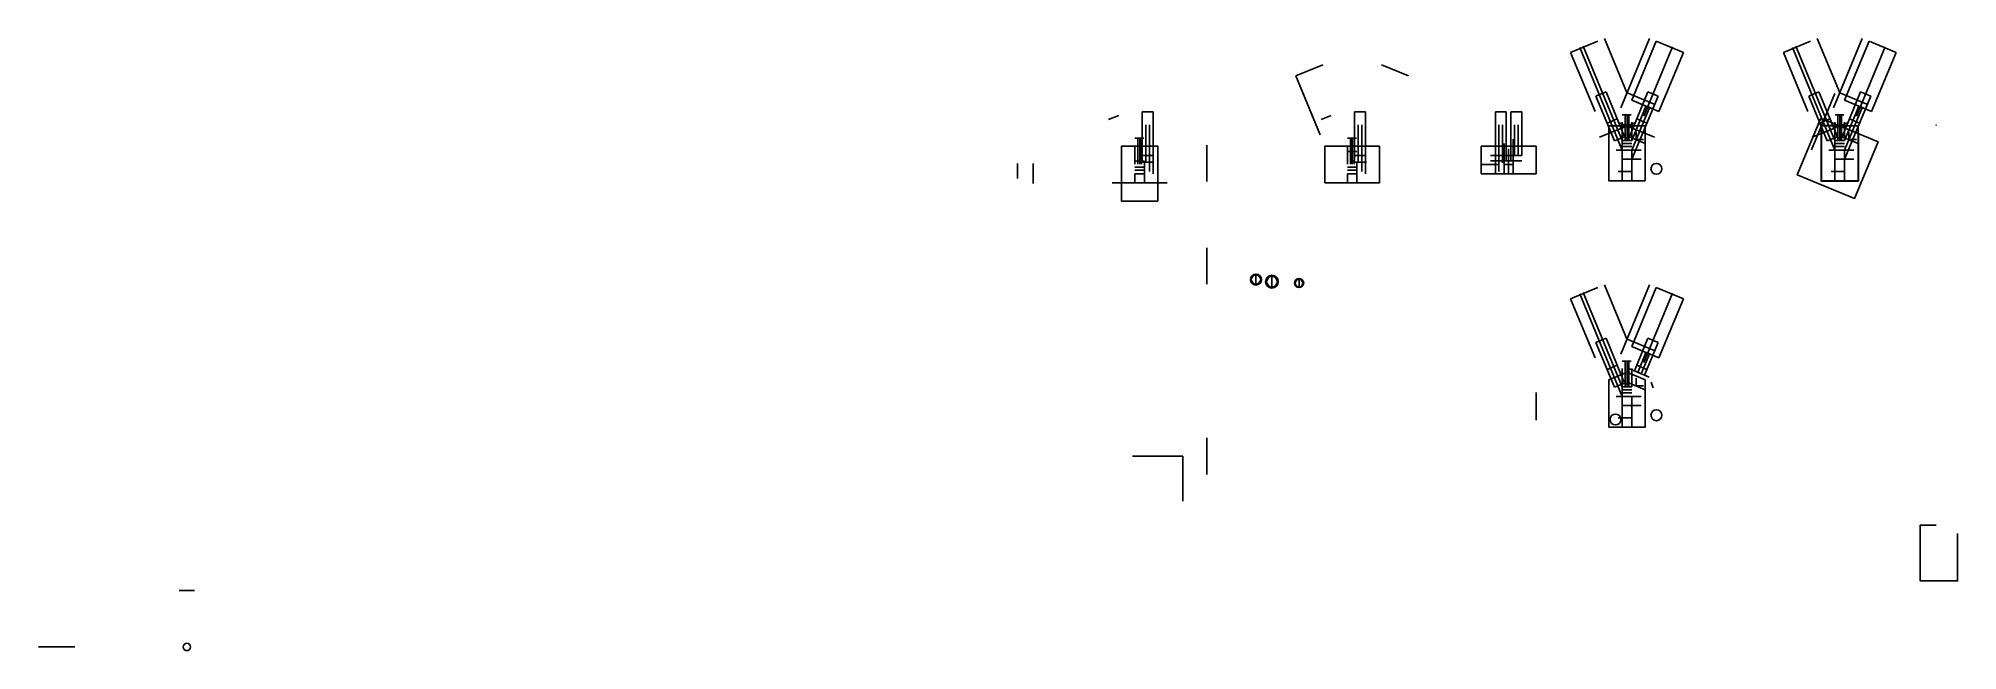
# Model space of a CAD drawing. Header units: inches. Extents: x -313 to 1965, y -639 to 520.
# Drawn here: x -313 to 737, y -423 to -88 of the extents above; entities that cross this region are included whole.
import ezdxf

# ---------------------------------------------------------------- set-up
doc = ezdxf.new("R2010")
doc.units = ezdxf.units.IN
doc.header["$MEASUREMENT"] = 0
doc.layers.add('Blocks', color=1, linetype='Continuous')

msp = doc.modelspace()

# ---------------------------------------------------------------- linework, layer by layer
for p, q in [((529.91205, -93.33167), (553.17247, -149.4873)), ((531.75981, -92.5663), (553.17247, -144.26105)), ((646.3046, -93.33167), (669.56502, -149.4873)), ((648.15236, -92.5663), (669.56502, -144.26105)), ((558.37247, -144.26105), (566.33395, -125.04033)), ((558.37247, -149.4873), (568.18171, -125.8057)), ((674.76502, -144.26105), (682.72651, -125.04033)), ((674.76502, -149.4873), (684.57427, -125.8057)), ((292.43269, -156.4777), (292.43269, -135.67334)), ((294.43269, -161.30612), (294.43269, -135.67334)), ((408.68752, -156.4777), (408.68752, -135.67334)), ((410.68752, -161.30612), (410.68752, -135.67334)), ((485.73198, -161.30612), (485.73198, -135.67334)), ((487.73198, -156.4777), (487.73198, -135.67334)), ((494.29264, -152.40678), (494.29264, -135.67334)), ((496.29264, -152.40678), (496.29264, -135.67334)), ((506.01231, -147.40678), (476.01231, -147.40678)), ((476.01231, -147.40678), (476.01231, -162.40678)), ((485.73198, -157.40678), (476.01231, -157.40678)), ((493.51231, -157.40678), (488.51231, -157.40678)), ((506.01231, -162.40678), (506.01231, -147.40678)), ((506.01231, -162.40678), (476.01231, -162.40678)), ((361.48443, -224.2666), (361.48443, -218.7666)), ((529.91205, -228.14884), (553.17247, -284.30447)), ((531.75981, -227.38347), (553.17247, -279.07821)), ((561.65588, -271.15136), (566.33395, -259.85749)), ((563.50364, -271.91673), (568.18171, -260.62286)), ((562.57976, -271.53404), (562.57976, -271.53404, 20)), ((506.01231, -297.22395), (506.01231, -282.22395)), ((312.74611, -316.99963, -15), (312.74611, -316.99963)), ((312.74611, -316.99963, -7.5), (312.74611, -341.5607, -7.5))]:
    msp.add_line(p, q)
at = {"extrusion": (0, -1, 2.22045e-16)}
msp.add_line((325.7922, -212.90506, -4.72695), (325.7922, -212.90506, -20), dxfattribs=at)
for points in [[(539.72696, -89.88752), (524.94489, -96.01045)], [(543.42248, -88.35678), (555.926, -118.54296)], [(568.12246, -88.35678), (552.35564, -126.42125)], [(558.42406, -122.2233), (558.42406, -122.2233), (571.81798, -89.88752)], [(580.70902, -92.94899), (564.9422, -131.01345)], [(571.81798, -89.88752), (586.60005, -96.01045)], [(656.11952, -89.88752), (641.33744, -96.01045)], [(659.81504, -88.35678), (672.31856, -118.54296)], [(684.51501, -88.35678), (668.7482, -126.42125)], [(674.81661, -122.2233), (674.81661, -122.2233), (688.21053, -89.88752)], [(697.10157, -92.94899), (681.33475, -131.01345)], [(688.21053, -89.88752), (702.99261, -96.01045)], [(389.36169, -102.76449), (374.57961, -108.88743)], [(421.4527, -102.76449), (436.23477, -108.88743)], [(538.33881, -128.34624), (524.94489, -96.01045)], [(573.20613, -128.34624), (586.60005, -96.01045)], [(654.73136, -128.34624), (641.33744, -96.01045)], [(689.59868, -128.34624), (702.99261, -96.01045)], [(387.97353, -141.22321), (374.57961, -108.88743)], [(544.3227, -117.66956), (538.77943, -119.96566)], [(548.94886, -144.51686), (538.77943, -119.96566)], [(554.49214, -142.22076), (544.3227, -117.66956)], [(555.77247, -118.1723), (570.55454, -124.29523)], [(557.0528, -142.22076), (567.22224, -117.66956)], [(558.42406, -122.2233), (573.20613, -128.34624)], [(558.44858, -154.52981), (572.76552, -119.96566)], [(563.04346, -124.13672), (568.58673, -126.43282)], [(567.22224, -117.66956), (572.76552, -119.96566)], [(660.71526, -117.66956), (655.17198, -119.96566)], [(665.34142, -144.51686), (655.17198, -119.96566)], [(669.54678, -118.45734), (656.71034, -149.44724)], [(670.88469, -142.22076), (660.71526, -117.66956)], [(672.16502, -118.1723), (686.9471, -124.29523)], [(673.44535, -142.22076), (683.61479, -117.66956)], [(674.81661, -122.2233), (689.59868, -128.34624)], [(674.84113, -154.52981), (689.15807, -119.96566)], [(679.43601, -124.13672), (684.97929, -126.43282)], [(683.61479, -117.66956), (689.15807, -119.96566)], [(277.70259, -130.54653), (272.15931, -132.84264)], [(290.43269, -155.09773), (290.43269, -128.52371)], [(290.43269, -128.52371), (296.43269, -128.52371)], [(296.43269, -162.40678), (296.43269, -128.52371)], [(393.95743, -130.54653), (388.41415, -132.84264)], [(406.68752, -155.09773), (406.68752, -128.52371)], [(406.68752, -128.52371), (412.68752, -128.52371)], [(412.68752, -162.40678), (412.68752, -128.52371)], [(483.73198, -162.40678), (483.73198, -128.52371)], [(489.73198, -128.52371), (483.73198, -128.52371)], [(489.73198, -155.09773), (489.73198, -128.52371)], [(492.29264, -155.09773), (492.29264, -128.52371)], [(492.29264, -128.52371), (498.29264, -128.52371)], [(498.29264, -152.40678), (498.29264, -128.52371)], [(559.99411, -134.52981), (540.77247, -142.49167)], [(550.44564, -132.45163), (544.90236, -134.74774)], [(551.55083, -134.52981), (570.77247, -142.49167)], [(553.17247, -144.26105), (553.17247, -134.28612)], [(553.17247, -166.27847), (553.17247, -134.52981)], [(553.18845, -130.15442), (558.07215, -130.15442)], [(554.77247, -130.15442), (554.77247, -144.31985)], [(555.77247, -130.15442), (555.77247, -144.31985)], [(556.77247, -130.15442), (556.77247, -144.31985)], [(558.37247, -144.26105), (558.37247, -134.28612)], [(561.09931, -132.45163), (566.64258, -134.74774)], [(676.38667, -134.52981), (657.16502, -142.49167)], [(666.83819, -132.45163), (661.29491, -134.74774)], [(672.16502, -136.07847), (661.96502, -136.07847), (661.96502, -166.47847), (682.36502, -166.47847), (682.36502, -140.4206)], [(672.16502, -136.27847), (662.16502, -140.4206), (662.16502, -166.27847), (682.16502, -166.27847), (682.16502, -140.4206)], [(672.16502, -136.27847), (662.16502, -136.27847), (662.16502, -166.27847), (682.16502, -166.27847), (682.16502, -140.4206)], [(669.56502, -144.26105), (669.56502, -134.28612)], [(669.56502, -166.27847), (669.56502, -134.52981)], [(669.581, -130.15442), (674.4647, -130.15442)], [(671.16502, -130.15442), (671.16502, -144.31985)], [(672.16502, -130.15442), (672.16502, -144.31985)], [(673.16502, -130.15442), (673.16502, -144.31985)], [(674.76502, -144.26105), (674.76502, -134.28612)], [(677.49186, -132.45163), (683.03514, -134.74774)], [(724.9616, -136.07847), (724.9616, -135.65614)], [(286.56834, -143.03139), (291.45204, -143.03139)], [(288.15236, -143.03139), (288.15236, -157.19682)], [(289.15236, -143.03139), (289.15236, -157.19682)], [(290.15236, -143.03139), (290.15236, -157.19682)], [(290.43269, -155.09773), (290.43269, -140.46209)], [(325.7922, -146.75095), (325.7922, -166.75095)], [(402.82317, -143.03139), (407.70687, -143.03139)], [(404.40719, -143.03139), (404.40719, -157.19682)], [(405.40719, -143.03139), (405.40719, -157.19682)], [(406.40719, -143.03139), (406.40719, -157.19682)], [(406.68752, -155.09773), (406.68752, -140.46209)], [(488.51231, -162.40678), (488.51231, -145.82307)], [(489.73198, -155.09773), (489.73198, -140.46209)], [(492.29264, -155.09773), (492.29264, -140.46209)], [(493.51231, -162.40678), (493.51231, -143.52683)], [(553.85905, -137.07103), (548.31578, -139.36713)], [(554.49214, -142.22076), (548.94886, -144.51686)], [(553.17247, -144.26105), (558.37247, -144.26105)], [(553.17247, -145.96739), (558.37247, -145.96739)], [(554.49214, -142.76739), (557.0528, -142.76739)], [(557.0528, -142.22076), (565.77247, -145.83257)], [(557.68589, -137.07103), (563.22917, -139.36713)], [(560.74832, -143.75149), (560.74832, -139.57425)], [(560.74832, -143.75149), (564.86915, -143.75149)], [(670.25161, -137.07103), (664.70833, -139.36713)], [(670.88469, -142.22076), (665.34142, -144.51686)], [(669.56502, -144.26105), (674.76502, -144.26105)], [(669.56502, -145.96739), (674.76502, -145.96739)], [(670.88469, -142.76739), (673.44535, -142.76739)], [(673.44535, -142.22076), (682.16502, -145.83257)], [(674.07844, -137.07103), (679.62172, -139.36713)], [(677.14087, -143.75149), (677.14087, -139.57425)], [(677.14087, -143.75149), (681.2617, -143.75149)], [(286.55236, -157.13802), (286.55236, -147.1631)], [(286.55236, -155.64436), (291.75236, -155.64436)], [(287.87203, -155.64436), (290.43269, -155.64436)], [(289.15236, -156.06132), (296.93383, -156.06132)], [(290.43269, -147.40678), (296.43269, -147.40678)], [(290.43269, -152.40678), (296.43269, -152.40678)], [(291.75236, -167.40678), (291.75236, -156.06132)], [(402.80719, -157.13802), (402.80719, -147.1631)], [(402.80719, -150.22087), (408.00719, -150.22087)], [(404.12686, -155.64436), (406.68752, -155.64436)], [(405.40719, -156.06132), (413.18866, -156.06132)], [(406.68752, -147.40678), (412.68752, -147.40678)], [(406.68752, -152.40678), (412.68752, -152.40678)], [(408.00719, -167.40678), (408.00719, -156.06132)], [(493.51231, -152.40678), (481.02566, -152.40678)], [(493.51231, -155.40678), (481.02566, -155.40678)], [(491.01231, -162.40678), (491.01231, -148.77467)], [(492.29264, -147.40678), (498.29264, -147.40678)], [(492.29264, -152.40678), (498.29264, -152.40678)], [(492.29264, -155.40678), (498.29264, -155.40678)], [(555.77247, -149.52981), (549.78833, -149.52981)], [(553.17247, -147.56739), (558.37247, -147.56739)], [(553.28567, -154.52981), (563.55394, -154.52981)], [(555.77247, -149.52981), (563.55394, -149.52981)], [(555.77247, -154.52981), (563.55394, -154.52981)], [(558.37247, -166.27847), (558.37247, -149.4873)], [(672.16502, -149.52981), (666.18089, -149.52981)], [(669.56502, -147.56739), (674.76502, -147.56739)], [(669.67823, -154.52981), (679.9465, -154.52981)], [(672.16502, -149.52981), (679.9465, -149.52981)], [(672.16502, -154.52981), (679.9465, -154.52981)], [(674.76502, -166.27847), (674.76502, -149.4873)], [(274.15236, -167.40678), (304.15236, -167.40678)], [(286.55236, -158.84436), (291.75236, -158.84436)], [(286.55236, -160.44436), (291.75236, -160.44436)], [(286.55236, -167.40678), (286.55236, -162.40678)], [(291.75236, -162.40678), (286.55236, -162.40678)], [(286.66556, -167.40678), (296.93383, -167.40678)], [(289.15236, -167.40678), (296.93383, -167.40678)], [(390.40719, -167.40678), (420.40719, -167.40678)], [(402.80719, -158.84436), (408.00719, -158.84436)], [(402.80719, -160.44436), (408.00719, -160.44436)], [(402.80719, -167.40678), (402.80719, -162.40678)], [(408.00719, -162.40678), (402.80719, -162.40678)], [(402.9204, -167.40678), (413.18866, -167.40678)], [(405.40719, -167.40678), (413.18866, -167.40678)], [(491.01231, -162.40678), (485.02817, -162.40678)], [(558.37247, -166.27847), (558.37247, -161.27847), (551.01199, -161.27847)], [(553.17247, -161.27847), (558.37247, -161.27847)], [(674.76502, -166.27847), (674.76502, -161.27847), (667.40454, -161.27847)], [(669.56502, -161.27847), (674.76502, -161.27847)], [(325.7922, -202.90506), (325.7922, -222.90506)], [(376.36348, -224.2666), (376.36348, -220.2666)], [(539.72696, -224.70468), (524.94489, -230.82762)], [(538.33881, -263.1634), (524.94489, -230.82762)], [(543.42248, -223.17395), (555.926, -253.36012)], [(568.12246, -223.17395), (552.35564, -261.23841)], [(558.42406, -257.04047), (558.42406, -257.04047), (571.81798, -224.70468)], [(580.70902, -227.76615), (564.9422, -265.83061)], [(571.81798, -224.70468), (586.60005, -230.82762)], [(573.20613, -263.1634), (586.60005, -230.82762)], [(544.3227, -252.48673), (538.77943, -254.78283)], [(548.94886, -279.33403), (538.77943, -254.78283)], [(554.49214, -277.03793), (544.3227, -252.48673)], [(555.77247, -252.98946), (570.55454, -259.1124)], [(558.42406, -257.04047), (573.20613, -263.1634)], [(559.80812, -270.38599), (567.22224, -252.48673)], [(563.04346, -258.95389), (568.58673, -261.24999)], [(565.3514, -272.68209), (572.76552, -254.78283)], [(567.22224, -252.48673), (572.76552, -254.78283)], [(550.44564, -267.2688), (544.90236, -269.5649)], [(553.85905, -271.8882), (548.31578, -274.1843)], [(553.17247, -279.07821), (553.17247, -269.10329)], [(553.17247, -301.09564), (553.17247, -269.34697)], [(553.18845, -264.97159), (558.07215, -264.97159)], [(554.77247, -264.97159), (554.77247, -279.13702)], [(555.77247, -264.97159), (555.77247, -279.13702)], [(556.77247, -264.97159), (556.77247, -279.13702)], [(557.68589, -271.8882), (563.22917, -274.1843)], [(558.37247, -279.07821), (558.37247, -269.10329)], [(565.3514, -272.68209), (559.80812, -270.38599)], [(561.09931, -267.2688), (566.64258, -269.5649)], [(554.49214, -277.03793), (548.94886, -279.33403)], [(553.17247, -279.07821), (558.37247, -279.07821)], [(553.17247, -280.78455), (558.37247, -280.78455)], [(553.17247, -282.38455), (558.37247, -282.38455)], [(554.49214, -277.58455), (557.0528, -277.58455)], [(557.0528, -277.03793), (565.77247, -280.64973)], [(560.74832, -278.56866), (560.74832, -274.39141)], [(560.74832, -278.56866), (564.86915, -278.56866)], [(570.02565, -279.52759), (568.96292, -276.54628)], [(555.77247, -284.34697), (549.78833, -284.34697)], [(553.28567, -289.34697), (563.55394, -289.34697)], [(555.77247, -284.34697), (563.55394, -284.34697)], [(555.77247, -289.34697), (563.55394, -289.34697)], [(558.37247, -301.09564), (558.37247, -284.30447)], [(558.37247, -301.09564), (558.37247, -296.09564), (551.01199, -296.09564)], [(553.17247, -296.09564), (558.37247, -296.09564)], [(325.7922, -306.99963), (325.7922, -326.99963)], [(-313.42336, -421.43888), (-293.42336, -421.43888)]]:
    msp.add_lwpolyline(points)
for points in [[(565.77247, -166.27847), (565.77247, -136.27847), (545.77247, -136.27847), (545.77247, -166.27847)], [(661.78173, -131.97757), (648.9453, -162.96746), (680.31848, -175.96266), (693.15492, -144.97277)], [(682.16502, -166.27847), (682.16502, -136.27847), (662.16502, -136.27847), (662.16502, -166.27847)], [(299.15236, -177.39729), (299.15236, -147.39729), (279.15236, -147.39729), (279.15236, -177.39729)], [(390.40719, -167.40678), (420.40719, -167.40678), (420.40719, -147.40678), (390.40719, -147.40678)], [(364.65986, -221.5166), (363.07214, -218.7666), (359.89672, -218.7666), (358.309, -221.5166), (359.89672, -224.2666), (363.07214, -224.2666)], [(378.67288, -222.2666), (377.51818, -220.2666), (375.20878, -220.2666), (374.05408, -222.2666), (375.20878, -224.2666), (377.51818, -224.2666)], [(555.77247, -271.09564), (545.77247, -275.23777), (545.77247, -301.09564), (565.77247, -301.09564), (565.77247, -275.23777)]]:
    msp.add_lwpolyline(points, close=True)
for points, elevation in [([(222.28247, -156.75095), (222.28247, -165.08688)], -7), ([(230.89782, -156.75095), (230.89782, -167.75701)], -7), ([(567.97247, -273.76778), (555.77247, -268.71437)], -2), ([(312.74611, -316.99963), (285.21455, -316.99963)], -7.5)]:
    msp.add_lwpolyline(points, dxfattribs=dict(elevation=elevation))
at = {"color": 1}
msp.add_lwpolyline([(724.9616, -354.84186), (716.26404, -354.84186), (716.26404, -385.24186), (736.66404, -385.24186), (736.66404, -359.26684)], dxfattribs=at)
at = {"extrusion": (9.86076e-32, -1, -2.22045e-16), "elevation": 390.61645}
msp.add_lwpolyline([(-236.4668, 25.03194), (-227.9668, 25.03194)], dxfattribs=at)
for centre, radius in [((571.85156, -159.76639), 3), ((361.48443, -221.5166), 3.5), ((361.48443, -221.5166), 3), ((376.36348, -222.2666), 2.5), ((549.48504, -296.94309), 3), ((571.85156, -294.58355), 3), ((-232.2168, -421.43888, 39.5), 2)]:
    msp.add_circle(centre, radius)
at = {"layer": 'Blocks'}
msp.add_lwpolyline([(355.51978, -220.36043), (354.14857, -217.98543), (351.40616, -217.98543), (350.03495, -220.36043), (351.40616, -222.73543), (354.14857, -222.73543)], close=True, dxfattribs=at)
msp.add_lwpolyline([(352.77736, -217.98543), (352.77736, -222.73543)], dxfattribs=at)
msp.add_circle((352.77736, -220.36043), 3, dxfattribs=at)

doc.saveas('drawing.dxf')
